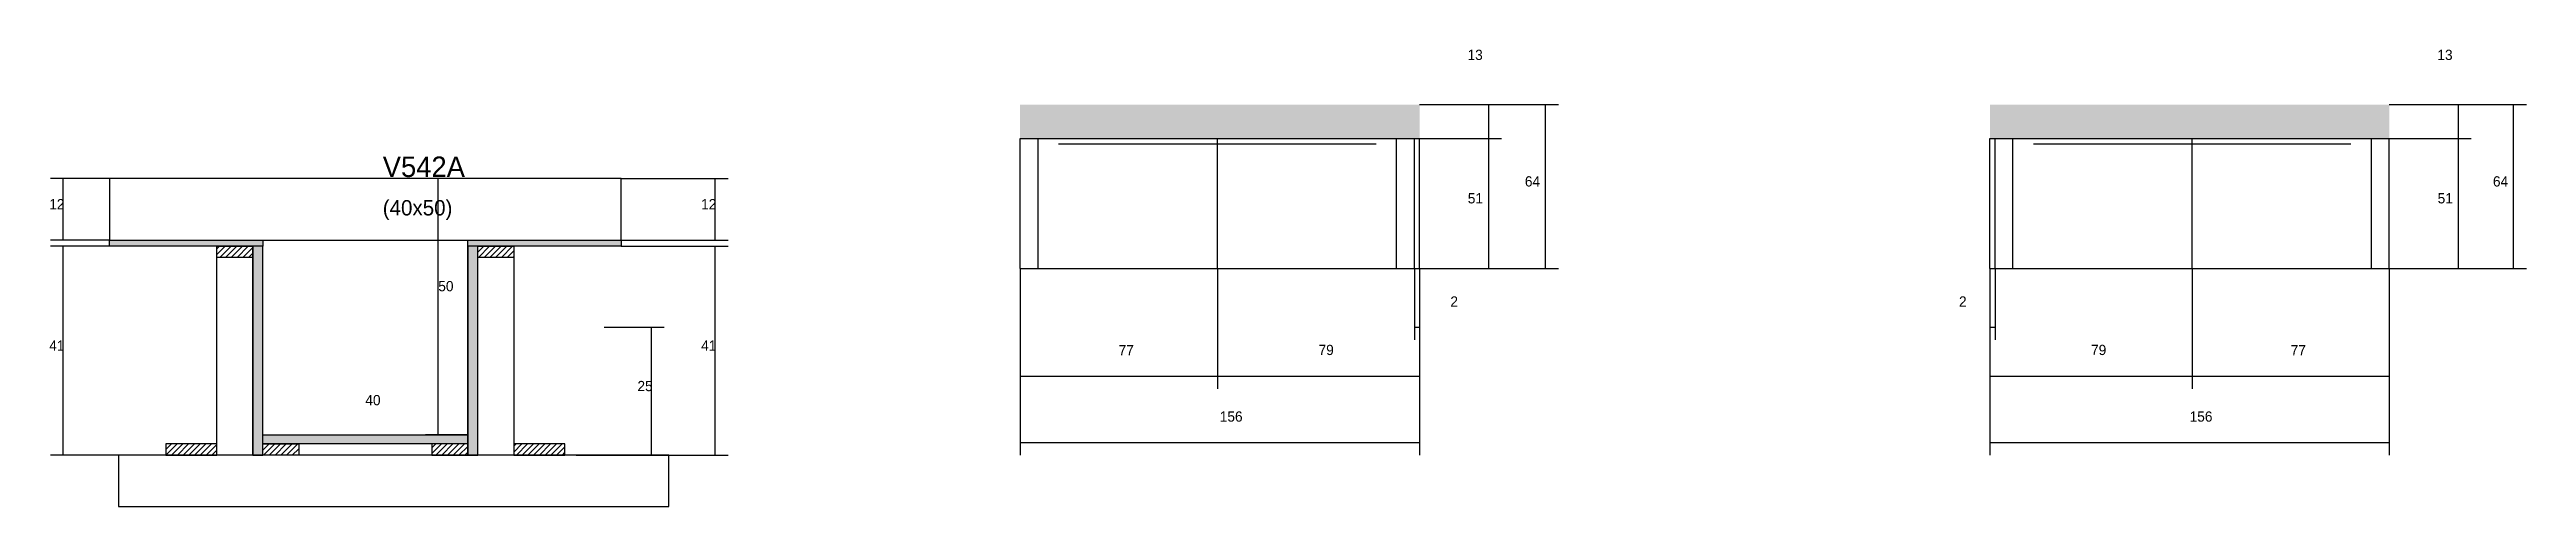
# Model space of a CAD drawing. Header units: metres. Extents: x -2848 to 21926, y -45195 to 1016.
# Drawn here: x 12670 to 13638, y -24324 to -24145 of the extents above; entities that cross this region are included whole.
import ezdxf

# ---------------------------------------------------------------- set-up
doc = ezdxf.new("R2010")
doc.units = ezdxf.units.M
for name, color, linetype in [('CONCRETO', 251, 'Continuous'), ('COTA', 4, 'Continuous'), ('Cota Seção (2x)', 4, 'Continuous'), ('Hachura', 253, 'Continuous'), ('Madeira', 126, 'Continuous'), ('Painéis', 200, 'Continuous'), ('SARR_2.2x7', 40, 'Continuous'), ('Texto Seção', 7, 'Continuous')]:
    doc.layers.add(name, color=color, linetype=linetype)

msp = doc.modelspace()

# ---------------------------------------------------------------- texts
at = {"layer": 'COTA'}
for s, p in [('13', (13223.8, -24149.3)), ('13', (13602.7, -24149.3)), ('51', (13223.9, -24205.3)), ('64', (13246.2, -24198.7)), ('51', (13602.8, -24205.3)), ('64', (13624.4, -24198.7)), ('12', (12669.7, -24207.6)), ('12', (12924.4, -24207.6)), ('2', (13217.1, -24245.6)), ('2', (13415.8, -24245.6)), ('41', (12669.7, -24262.8)), ('41', (12924.4, -24262.8)), ('77', (13087.5, -24264.6)), ('79', (13165.6, -24264.5)), ('79', (13467.4, -24264.5)), ('77', (13545.4, -24264.6)), ('25', (12899.5, -24278.6)), ('156', (13127, -24290.5)), ('156', (13505.9, -24290.5))]:
    msp.add_text(s, height=4, dxfattribs=at).set_placement(p)
at = {"layer": 'Cota Seção (2x)'}
for s, p in [('50', (12821.7, -24239.6)), ('40', (12793.2, -24284.1))]:
    msp.add_text(s, height=4, dxfattribs=at).set_placement(p)
at = {"layer": 'Texto Seção'}
for s, height, p in [('V542A', 8, (12800, -24195)), ('(40x50)', 6, (12800, -24210))]:
    msp.add_text(s, height=height, dxfattribs=at).set_placement(p)

# ---------------------------------------------------------------- hatches: boundary and pattern name
at = {"layer": 'COTA'}
h = msp.add_hatch(dxfattribs=at)
h.set_pattern_fill('AR-CONC', scale=0.03)
h.paths.add_polyline_path([(13049, -24166.7), (13049, -24179.9), (13049, -24179.9), (13205.1, -24179.9), (13205.1, -24179.9), (13205.1, -24166.7), (13205.1, -24166.7), (13049, -24166.7)])
h = msp.add_hatch(dxfattribs=at)
h.set_pattern_fill('AR-CONC', scale=0.03)
h.paths.add_polyline_path([(13427.9, -24166.7), (13427.9, -24179.9), (13427.9, -24179.9), (13583.9, -24179.9), (13583.9, -24179.9), (13583.9, -24166.7), (13583.9, -24166.7), (13427.9, -24166.7)])
at = {"layer": 'Hachura'}
h = msp.add_hatch(color=8, dxfattribs=at)
h.dxf.hatch_style = 1
h.paths.add_polyline_path([(12693.2, -24222), (12693.2, -24219.6), (12693.2, -24219.6), (12753.2, -24219.6), (12753.2, -24219.6), (12753.2, -24222), (12753.2, -24222), (12693.2, -24222)])
h = msp.add_hatch(color=8, dxfattribs=at)
h.dxf.hatch_style = 1
h.paths.add_polyline_path([(12833.2, -24222), (12833.2, -24219.6), (12833.2, -24219.6), (12893.2, -24219.6), (12893.2, -24219.6), (12893.2, -24222), (12893.2, -24222), (12833.2, -24222)])
h = msp.add_hatch(dxfattribs=at)
h.set_pattern_fill('ANSI31', scale=0.5)
h.paths.add_polyline_path([(12735.2, -24226.4), (12735.2, -24222), (12735.2, -24222), (12749.2, -24222), (12749.2, -24222), (12749.2, -24226.4), (12749.2, -24226.4), (12735.2, -24226.4)])
h = msp.add_hatch(color=8, dxfattribs=at)
h.dxf.hatch_style = 1
h.paths.add_polyline_path([(12753.2, -24222), (12749.2, -24222), (12749.2, -24222), (12749.2, -24303.6), (12749.2, -24303.6), (12753.2, -24303.6), (12753.2, -24303.6), (12753.2, -24222)])
h = msp.add_hatch(color=8, dxfattribs=at)
h.dxf.hatch_style = 1
h.paths.add_polyline_path([(12837.2, -24222), (12833.2, -24222), (12833.2, -24222), (12833.2, -24303.6), (12833.2, -24303.6), (12837.2, -24303.6), (12837.2, -24303.6), (12837.2, -24222)])
h = msp.add_hatch(dxfattribs=at)
h.set_pattern_fill('ANSI31', scale=0.5)
h.paths.add_polyline_path([(12837.2, -24226.4), (12837.2, -24222), (12837.2, -24222), (12851.2, -24222), (12851.2, -24222), (12851.2, -24226.4), (12851.2, -24226.4), (12837.2, -24226.4)])
h = msp.add_hatch(color=8, dxfattribs=at)
h.dxf.hatch_style = 1
h.paths.add_polyline_path([(12753.2, -24299.2), (12753.2, -24295.6), (12753.2, -24295.6), (12833.2, -24295.6), (12833.2, -24295.6), (12833.2, -24299.2), (12833.2, -24299.2), (12753.2, -24299.2)])
h = msp.add_hatch(dxfattribs=at)
h.set_pattern_fill('ANSI31', scale=0.5)
h.paths.add_polyline_path([(12735.2, -24303.6), (12735.2, -24299.2), (12735.2, -24299.2), (12715.2, -24299.2), (12715.2, -24299.2), (12715.2, -24303.6), (12715.2, -24303.6), (12735.2, -24303.6)])
h = msp.add_hatch(dxfattribs=at)
h.set_pattern_fill('ANSI31', scale=0.5)
h.paths.add_polyline_path([(12753.2, -24303.6), (12753.2, -24299.2), (12753.2, -24299.2), (12767.2, -24299.2), (12767.2, -24299.2), (12767.2, -24303.6), (12767.2, -24303.6), (12753.2, -24303.6)])
h = msp.add_hatch(dxfattribs=at)
h.set_pattern_fill('ANSI31', scale=0.5)
h.paths.add_polyline_path([(12833.2, -24303.6), (12833.2, -24299.2), (12833.2, -24299.2), (12819.2, -24299.2), (12819.2, -24299.2), (12819.2, -24303.6), (12819.2, -24303.6), (12833.2, -24303.6)])
h = msp.add_hatch(dxfattribs=at)
h.set_pattern_fill('ANSI31', scale=0.5)
h.paths.add_polyline_path([(12871.2, -24303.6), (12871.2, -24299.2), (12871.2, -24299.2), (12851.2, -24299.2), (12851.2, -24299.2), (12851.2, -24303.6), (12851.2, -24303.6), (12871.2, -24303.6)])

# ---------------------------------------------------------------- linework, layer by layer
at = {"layer": 'CONCRETO'}
msp.add_lwpolyline([(12833.2, -24219.6), (12893.2, -24219.6), (12893.2, -24195.6), (12833.2, -24195.6), (12833.2, -24195.6), (12693.2, -24195.6), (12693.2, -24219.6)], dxfattribs=at)
msp.add_lwpolyline([(12693.2, -24219.6), (12893.2, -24219.6), (12893.2, -24195.6), (12693.2, -24195.6)], close=True, dxfattribs=at)
at = {"layer": 'COTA'}
for p, q in [((13205.1, -24166.7), (13237.1, -24166.7)), ((13205.1, -24166.7), (13259.3, -24166.7)), ((13232.1, -24179.9), (13232.1, -24166.7)), ((13254.3, -24230.7), (13254.3, -24166.7)), ((13583.9, -24166.7), (13615.9, -24166.7)), ((13583.9, -24166.7), (13637.5, -24166.7)), ((13610.9, -24179.9), (13610.9, -24166.7)), ((13632.5, -24230.7), (13632.5, -24166.7)), ((13203.1, -24179.9), (13237.1, -24179.9)), ((13205.1, -24179.9), (13237.1, -24179.9)), ((13232.1, -24230.7), (13232.1, -24179.9)), ((13583.9, -24179.9), (13615.9, -24179.9)), ((13583.9, -24179.9), (13615.9, -24179.9)), ((13610.9, -24230.7), (13610.9, -24179.9)), ((12693.2, -24195.6), (12670.2, -24195.6)), ((12675.2, -24219.6), (12675.2, -24195.6)), ((12893.2, -24195.6), (12934.9, -24195.6)), ((12929.9, -24219.6), (12929.9, -24195.6)), ((12693.2, -24219.6), (12670.2, -24219.6)), ((12893.2, -24219.6), (12934.9, -24219.6)), ((12735.2, -24222), (12670.2, -24222)), ((12675.2, -24303.6), (12675.2, -24222)), ((12893.2, -24222), (12934.9, -24222)), ((12929.9, -24303.6), (12929.9, -24222)), ((13049, -24230.7), (13049, -24303.6)), ((13049, -24230.7), (13049, -24277.7)), ((13126.1, -24230.7), (13126.1, -24277.7)), ((13126.1, -24230.7), (13126.1, -24277.7)), ((13203.1, -24230.7), (13237.1, -24230.7)), ((13203.1, -24230.7), (13203.1, -24258.6)), ((13205.1, -24230.7), (13205.1, -24303.6)), ((13205.1, -24230.7), (13205.1, -24277.7)), ((13205.1, -24230.7), (13205.1, -24258.6)), ((13205.1, -24230.7), (13259.3, -24230.7)), ((13427.9, -24230.7), (13427.9, -24303.6)), ((13427.9, -24230.7), (13427.9, -24277.7)), ((13427.9, -24230.7), (13427.9, -24258.6)), ((13429.9, -24230.7), (13429.9, -24258.6)), ((13506.9, -24230.7), (13506.9, -24277.7)), ((13506.9, -24230.7), (13506.9, -24277.7)), ((13583.9, -24230.7), (13583.9, -24303.6)), ((13583.9, -24230.7), (13615.9, -24230.7)), ((13583.9, -24230.7), (13583.9, -24277.7)), ((13583.9, -24230.7), (13637.5, -24230.7)), ((12886.5, -24253.6), (12910, -24253.6)), ((12905, -24303.6), (12905, -24253.6)), ((13203.1, -24253.6), (13205.1, -24253.6)), ((13427.9, -24253.6), (13429.9, -24253.6)), ((13049, -24272.7), (13126.1, -24272.7)), ((13126.1, -24272.7), (13205.1, -24272.7)), ((13427.9, -24272.7), (13506.9, -24272.7)), ((13506.9, -24272.7), (13583.9, -24272.7)), ((12735.2, -24303.6), (12670.2, -24303.6)), ((12875.6, -24303.6), (12934.9, -24303.6)), ((12886.5, -24303.6), (12910, -24303.6)), ((13049, -24298.6), (13205.1, -24298.6)), ((13427.9, -24298.6), (13583.9, -24298.6))]:
    msp.add_line(p, q, dxfattribs=at)
at = {"layer": 'Cota Seção (2x)'}
for p, q in [((12833.2, -24195.6), (12816.7, -24195.6)), ((12821.7, -24295.6), (12821.7, -24195.6)), ((12753.2, -24303.6), (12753.2, -24290.6)), ((12753.2, -24295.6), (12833.2, -24295.6)), ((12833.2, -24295.6), (12816.7, -24295.6)), ((12833.2, -24303.6), (12833.2, -24290.6))]:
    msp.add_line(p, q, dxfattribs=at)
at = {"layer": 'Madeira'}
for points in [[(12735.2, -24226.4), (12735.2, -24222), (12749.2, -24222), (12749.2, -24226.4)], [(12735.2, -24222), (12749.2, -24222), (12749.2, -24303.6), (12735.2, -24303.6)], [(12837.2, -24226.4), (12837.2, -24222), (12851.2, -24222), (12851.2, -24226.4)], [(12837.2, -24222), (12851.2, -24222), (12851.2, -24303.6), (12837.2, -24303.6)], [(12696.8, -24323.6), (12911.8, -24323.6), (12911.8, -24303.6), (12696.8, -24303.6)], [(12735.2, -24303.6), (12735.2, -24299.2), (12715.2, -24299.2), (12715.2, -24303.6)], [(12753.2, -24303.6), (12753.2, -24299.2), (12767.2, -24299.2), (12767.2, -24303.6)], [(12833.2, -24303.6), (12833.2, -24299.2), (12819.2, -24299.2), (12819.2, -24303.6)], [(12871.2, -24303.6), (12871.2, -24299.2), (12851.2, -24299.2), (12851.2, -24303.6)]]:
    msp.add_lwpolyline(points, close=True, dxfattribs=at)
at = {"layer": 'Painéis'}
for p, q in [((13049, -24179.9), (13205.1, -24179.9)), ((13049, -24230.7), (13049, -24179.9)), ((13126.1, -24230.7), (13126.1, -24179.9)), ((13203.1, -24230.7), (13203.1, -24179.9)), ((13205.1, -24230.7), (13205.1, -24179.9)), ((13427.9, -24179.9), (13583.9, -24179.9)), ((13427.9, -24230.7), (13427.9, -24179.9)), ((13429.9, -24230.7), (13429.9, -24179.9)), ((13506.9, -24230.7), (13506.9, -24179.9)), ((13583.9, -24230.7), (13583.9, -24179.9)), ((12693.2, -24219.6), (12753.2, -24219.6)), ((12833.2, -24219.6), (12893.2, -24219.6)), ((12749.2, -24303.6), (12749.2, -24222)), ((12833.2, -24303.6), (12833.2, -24222)), ((13049, -24230.7), (13205.1, -24230.7)), ((13427.9, -24230.7), (13583.9, -24230.7)), ((12753.2, -24295.6), (12833.2, -24295.6)), ((12753.2, -24299.2), (12753.2, -24295.6)), ((12833.2, -24299.2), (12833.2, -24295.6))]:
    msp.add_line(p, q, dxfattribs=at)
for points in [[(12693.2, -24222), (12693.2, -24219.6), (12753.2, -24219.6), (12753.2, -24222)], [(12833.2, -24222), (12833.2, -24219.6), (12893.2, -24219.6), (12893.2, -24222)], [(12753.2, -24222), (12749.2, -24222), (12749.2, -24303.6), (12753.2, -24303.6)], [(12837.2, -24222), (12833.2, -24222), (12833.2, -24303.6), (12837.2, -24303.6)], [(12753.2, -24299.2), (12753.2, -24295.6), (12833.2, -24295.6), (12833.2, -24299.2)]]:
    msp.add_lwpolyline(points, close=True, dxfattribs=at)
at = {"layer": 'SARR_2.2x7'}
for p, q in [((13056, -24230.7), (13056, -24179.9)), ((13064, -24182.1), (13126.1, -24182.1)), ((13126.1, -24182.1), (13188.1, -24182.1)), ((13196.1, -24230.7), (13196.1, -24179.9)), ((13436.9, -24230.7), (13436.9, -24179.9)), ((13444.9, -24182.1), (13506.9, -24182.1)), ((13506.9, -24182.1), (13568.9, -24182.1)), ((13576.9, -24230.7), (13576.9, -24179.9))]:
    msp.add_line(p, q, dxfattribs=at)

msp.set_redraw_order([(e.dxf.handle, doc.entitydb.next_handle()) for e in msp.query("TEXT MTEXT ATTDEF DIMENSION ARC_DIMENSION")])  # texts and dimensions are drawn at this point

doc.saveas('drawing.dxf')
